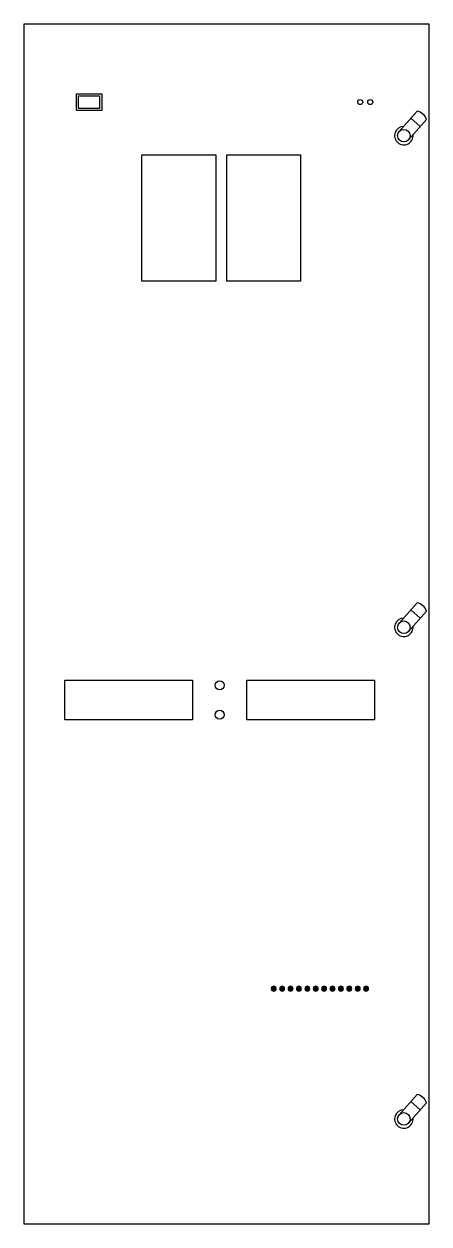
# Model space of a CAD drawing. Header units: millimetres. Extents: x -4275 to 1791, y -353 to 2461.
# Drawn here: x -1455 to -972, y -29 to 1399 of the extents above; entities that cross this region are included whole.
import ezdxf

# ---------------------------------------------------------------- set-up
doc = ezdxf.new("R2010")
doc.units = ezdxf.units.MM
doc.header["$LTSCALE"] = 0.4

# ---------------------------------------------------------------- blocks, each defined once
blk = doc.blocks.new('LED-rot')
h = blk.add_hatch(color=256)
h.dxf.hatch_style = 1
h.paths.add_polyline_path([(-3, 0, 1), (3, 0, 1)])
h.paths.add_polyline_path([(2, 0, -1), (-2, 0, -1)], flags=16)
h = blk.add_hatch(color=1)
h.dxf.hatch_style = 1
h.paths.add_polyline_path([(-2, 0, 1), (2, 0, 1)])
for radius in [3, 2]:
    blk.add_circle((0, 0), radius)
blk = doc.blocks.new('Schloss-Hinten')
for p, q in [((15.7, 29.2), (-5.6, 5)), ((27, 19.3), (5.6, -5)), ((8.4, 20.9), (19.6, 11))]:
    blk.add_line(p, q)
blk.add_circle((0, 0), 7.5)
for centre, radius, start, end in [((12.3, 13.9), 15.7, 20.007, 77.254), ((0, 0), 11, 91.6164, 5.6446)]:
    blk.add_arc(centre, radius, start, end)

msp = doc.modelspace()

# ---------------------------------------------------------------- linework, layer by layer
for points in [[(-1455.1, -28.5), (-972.5, -28.5), (-972.5, 1399.3), (-1455.1, 1399.3)], [(-1362.5, 1296.4), (-1392.5, 1296.4), (-1392.5, 1316.4), (-1362.5, 1316.4)], [(-1365, 1298.9), (-1390, 1298.9), (-1390, 1313.9), (-1365, 1313.9)], [(-1226.5, 1093.5), (-1314.5, 1093.5), (-1314.5, 1243.5), (-1226.5, 1243.5)], [(-1125.5, 1093.5), (-1213.5, 1093.5), (-1213.5, 1243.5), (-1125.5, 1243.5)], [(-1254.5, 571.5), (-1406.5, 571.5), (-1406.5, 618.5), (-1254.5, 618.5)], [(-1037.5, 571.5), (-1189.5, 571.5), (-1189.5, 618.5), (-1037.5, 618.5)]]:
    msp.add_lwpolyline(points, close=True)
for centre, radius in [((-1054.5, 1306.5), 3), ((-1042.5, 1306.5), 3), ((-1222, 612.5), 5.4), ((-1222, 577.4), 5.4)]:
    msp.add_circle(centre, radius)

# ---------------------------------------------------------------- block references
for p in [(-1002.5, 1266.5), (-1002.5, 681.5), (-1002.5, 96.5)]:
    msp.add_blockref('Schloss-Hinten', p)
at = {"xscale": -1}
for p in [(-1157.5, 251.5), (-1147.5, 251.5), (-1137.5, 251.5), (-1127.5, 251.5), (-1117.5, 251.5), (-1107.5, 251.5), (-1097.5, 251.5), (-1087.5, 251.5), (-1077.5, 251.5), (-1067.5, 251.5), (-1057.5, 251.5), (-1047.5, 251.5)]:
    msp.add_blockref('LED-rot', p, dxfattribs=at)

doc.saveas('drawing.dxf')
